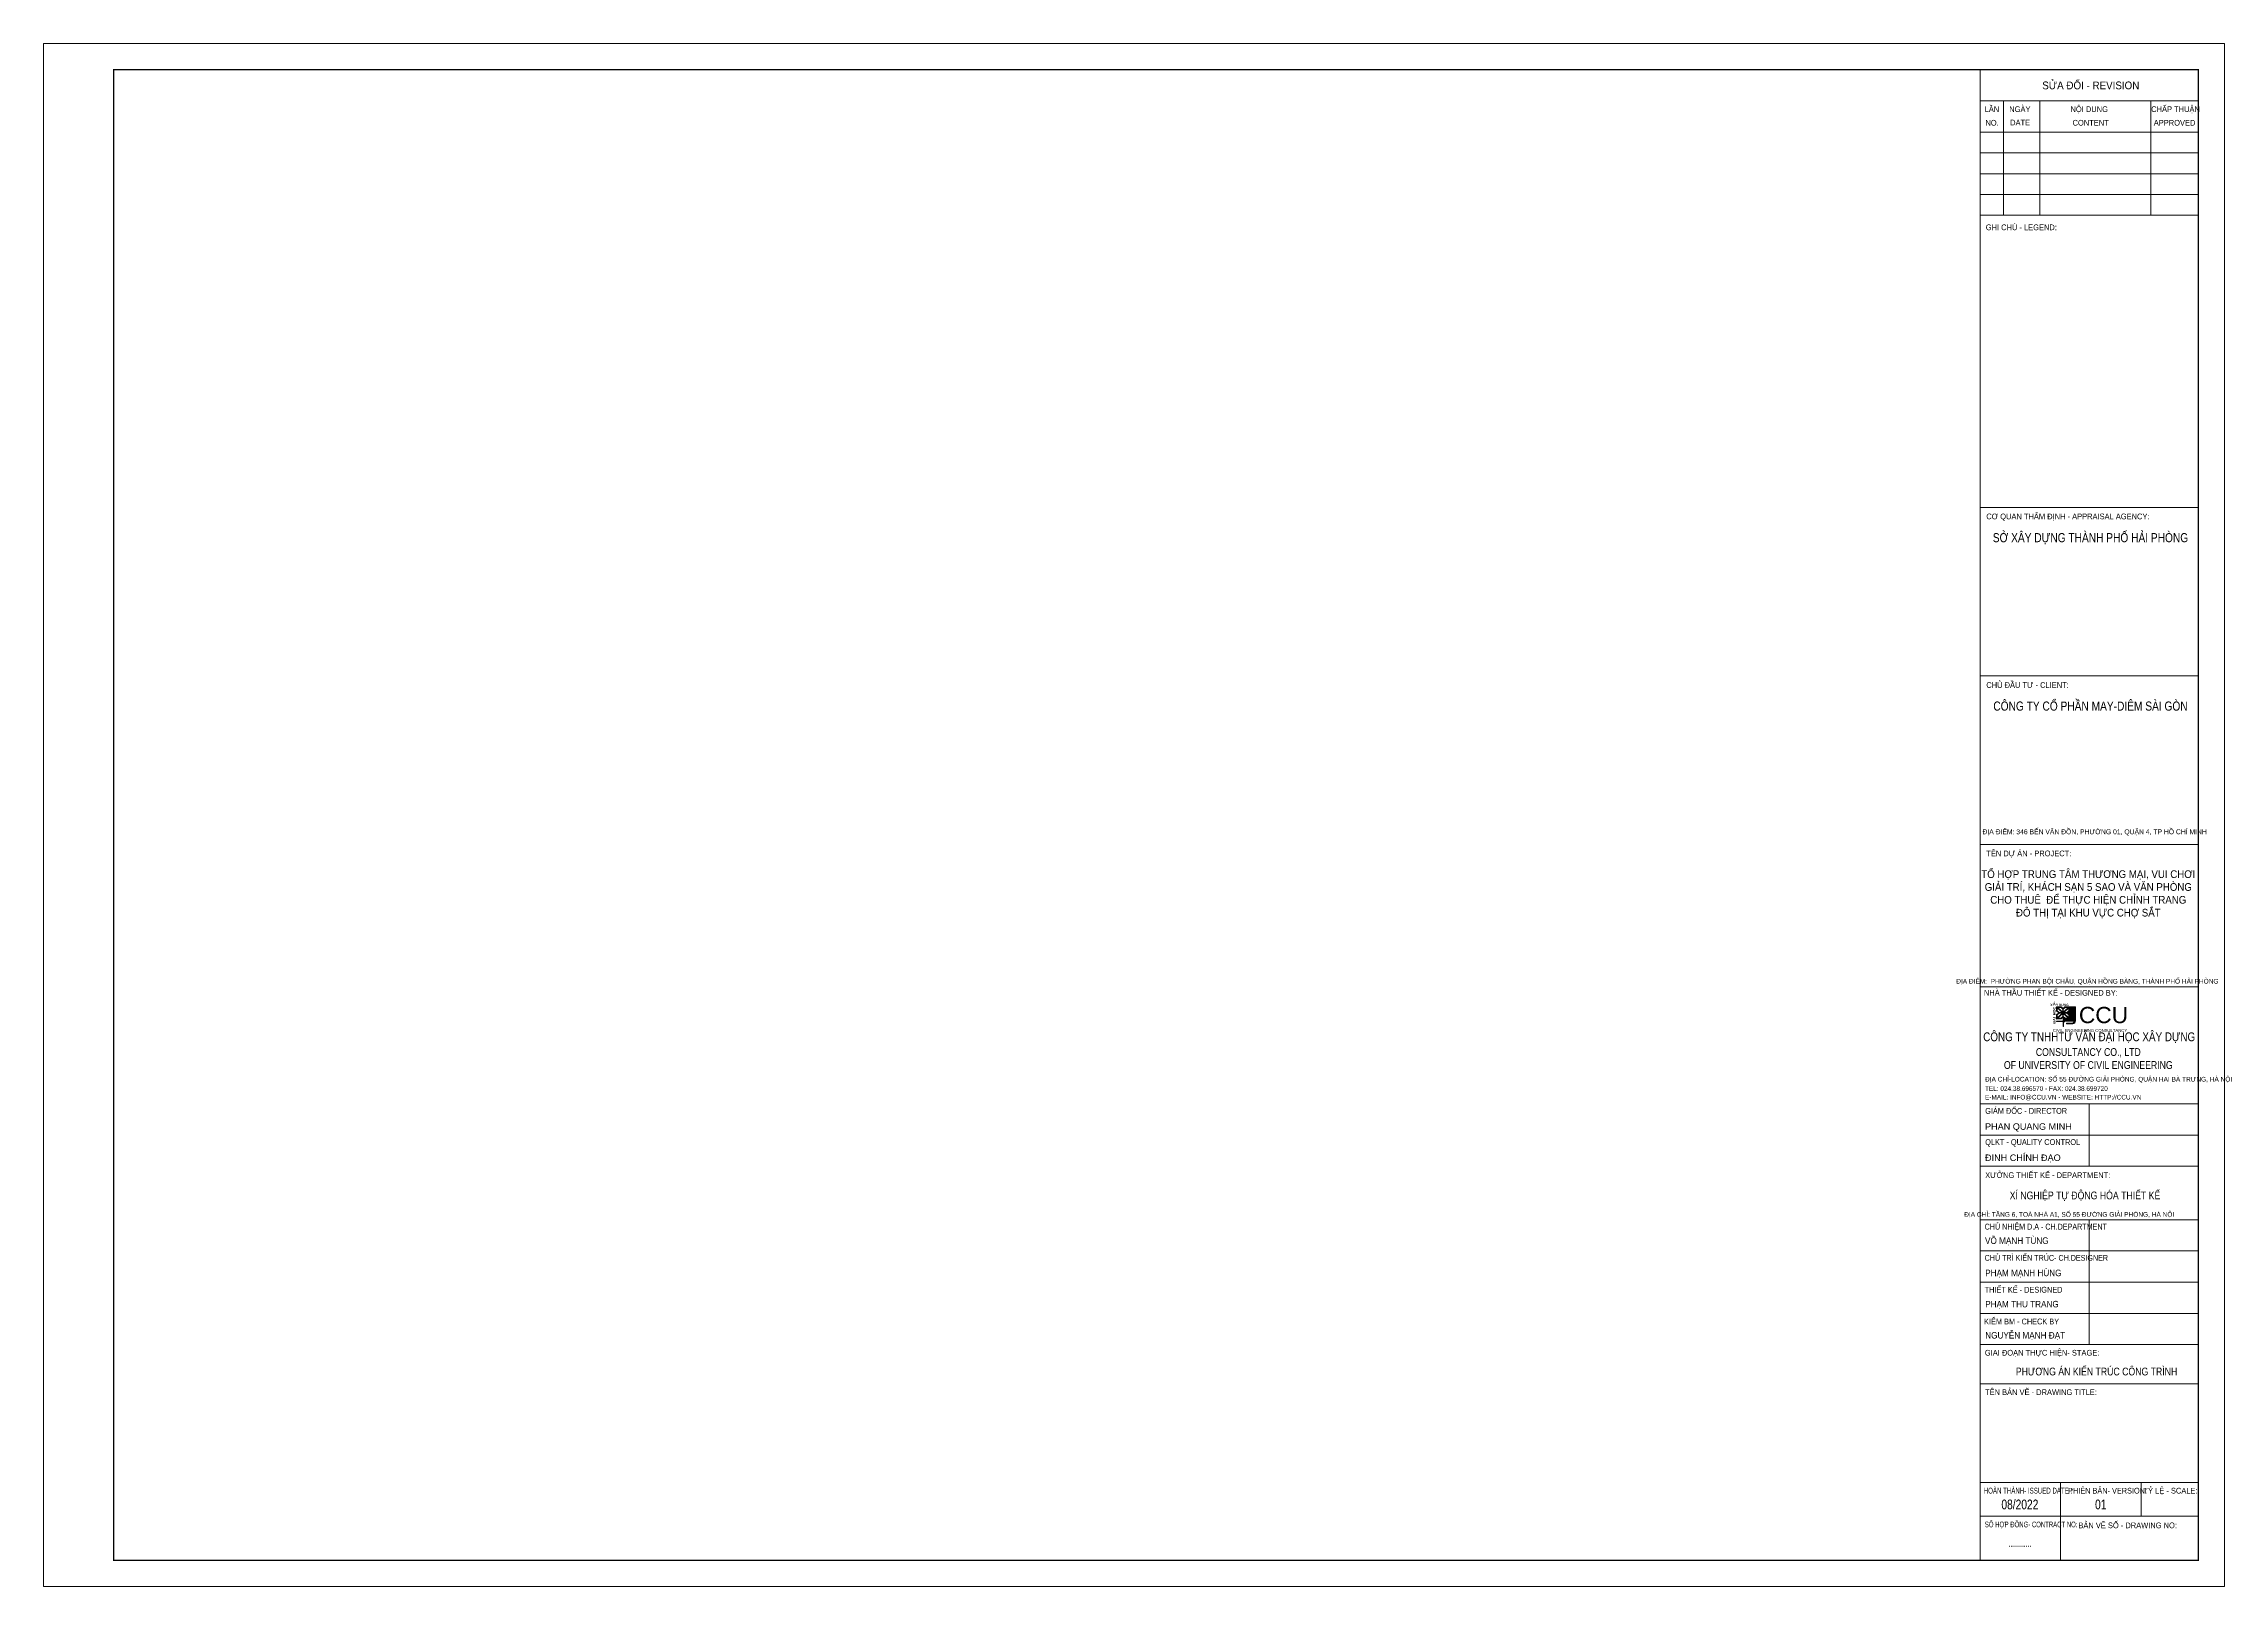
# Model space of a CAD drawing. Header units: millimetres. Extents: x 0 to 1189, y 0 to 841.
import ezdxf
from ezdxf.enums import TextEntityAlignment as Align

# ---------------------------------------------------------------- set-up
doc = ezdxf.new("R2010")
doc.units = ezdxf.units.MM
doc.header["$MEASUREMENT"] = 0
doc.layers.get('0').update_dxf_attribs({"lineweight": 5})
doc.layers.get('DEFPOINTS').update_dxf_attribs({"color": 255, "lineweight": 0})
for name, color, linetype, lineweight in [('khung', 7, 'Continuous', 60), ('KT-Chu viet', 255, 'Continuous', 20), ('KT-Net thay', 7, 'Continuous', 15), ('TEXT', 7, 'Continuous', 5)]:
    doc.layers.add(name, color=color, linetype=linetype, lineweight=lineweight)
doc.styles.add('51KHUNG TEN$0$khung ten A1$1$Standard', font='VHARIAL.TTF', dxfattribs={"width": 0.9})
doc.styles.add('Arial', font='arial.ttf')
doc.styles.add('Khung ten KT A2$0$Khung A2$0$Khung A2$0$khung ten A1$1$Standard', font='VHARIAL.TTF')
doc.styles.add('SD-T2-B', font='arialbd.ttf')

# ---------------------------------------------------------------- blocks, each defined once
blk = doc.blocks.new('A$C067E0FED')
at = {"ltscale": 500, "true_color": 0x0e489d}
h = blk.add_hatch(color=154, dxfattribs=at)
h.dxf.hatch_style = 1
h.paths.add_polyline_path([(933, 986), (707, 985), (538, 985), (471, 921), (405, 985), (235, 985), (235, 835), (311, 766), (235, 697), (235, 547), (405, 547), (471, 611), (471, 459), (235, 459), (235, 444), (471, 444), (471, 256), (491, 256), (491, 371, -0.414197), (571, 451), (886, 452, -0.350385), (804, 386), (605, 386), (605, 363), (833, 363, 0.414214), (933, 463)])
h.paths.add_polyline_path([(687, 688), (687, 579), (497, 756), (613, 756)], flags=16)
h.paths.add_polyline_path([(613, 776), (497, 776), (687, 953), (687, 844)], flags=16)
h.paths.add_polyline_path([(671, 567), (546, 567), (481, 629), (481, 743)], flags=16)
h.paths.add_polyline_path([(481, 789), (481, 903), (546, 965), (671, 965)], flags=16)
h.paths.add_polyline_path([(461, 629), (397, 567), (271, 567), (461, 743)], flags=16)
h.paths.add_polyline_path([(461, 789), (271, 965), (397, 965), (461, 903)], flags=16)
h.paths.add_polyline_path([(446, 756), (255, 579), (255, 688), (329, 756)], flags=16)
h.paths.add_polyline_path([(446, 776), (329, 776), (255, 844), (255, 953)], flags=16)
at = {"color": 154, "ltscale": 500, "true_color": 0x0e489d}
blk.add_line((707, 985), (933, 986), dxfattribs=at)
for points in [[(235, 835), (235, 985), (405, 985), (471, 921)], [(311, 766), (235, 835)], [(329, 776), (255, 844), (255, 953), (446, 776)], [(461, 903), (461, 789), (271, 965), (397, 965), (461, 903)], [(707, 985), (538, 985), (471, 921)], [(481, 903), (481, 789), (671, 965), (546, 965), (481, 903)], [(613, 776), (687, 844), (687, 953), (497, 776)], [(311, 766), (235, 697)], [(235, 697), (235, 547)], [(235, 697), (235, 547), (405, 547), (471, 611)], [(471, 459), (235, 459), (235, 444), (471, 444)], [(329, 756), (255, 688), (255, 579), (446, 756)], [(461, 629), (461, 743), (271, 567), (397, 567), (461, 629)], [(329, 776), (446, 776)], [(446, 756), (329, 756)], [(471, 611), (471, 459)], [(471, 444), (471, 256)], [(481, 629), (481, 743), (671, 567), (546, 567), (481, 629)], [(497, 776), (613, 776)], [(613, 756), (687, 688), (687, 579), (497, 756)], [(613, 756), (497, 756)]]:
    blk.add_lwpolyline(points, dxfattribs=at)
for points in [[(804, 386), (605, 386), (605, 363), (833, 363, 0.414214), (933, 463), (933, 986)], [(471, 256), (491, 256), (491, 371, -0.414214), (571, 451), (886, 452)]]:
    blk.add_lwpolyline(points, format="xyb", dxfattribs=at)
blk.add_arc((804, 470), 84.2, 270.14318, 347.38186, dxfattribs=at)
at = {"color": 154, "ltscale": 500, "true_color": 0x0e489d, "attachment_point": 1, "style": 'Khung ten KT A2$0$Khung A2$0$Khung A2$0$khung ten A1$1$Standard'}
for s, width, insert, char_height in [('{\\fArial|b1|i0|c0|p34;X}', 3266, (2, 1101), 85), ('{\\fArial|b1|i0|c0|p34;Â  }', 3266, (96, 1148), 105), ('{\\fArial|b1|i0|c0|p34;Y DỰNG}', 3266, (211, 1101), 85), ('CCU', 237, (1060, 986), 602.6), ('CIVIL ENGINEERING CONSULTANCY', 3266, (93, 170), 112)]:
    blk.add_mtext_dynamic_manual_height_columns(s, width=width, gutter_width=17.5, heights=[0], dxfattribs=dict(at, insert=insert, char_height=char_height))
at = {"color": 154, "ltscale": 500, "true_color": 0x0e489d, "insert": (98, 363), "char_height": 100, "attachment_point": 1, "rotation": 90, "style": 'Khung ten KT A2$0$Khung A2$0$Khung A2$0$khung ten A1$1$Standard'}
blk.add_mtext_dynamic_manual_height_columns('{\\fArial|b1|i0|c0|p34;ĐẠI  HỌC }', width=3266, gutter_width=17.5, heights=[0], dxfattribs=at)

msp = doc.modelspace()

# ---------------------------------------------------------------- linework, layer by layer
for p, q in [((1055.8, 826.8), (1055.8, 14.2)), ((1055.8, 826.8), (1055.8, 14.2)), ((1055.8, 809.8), (1174.8, 809.8)), ((1055.8, 809.8), (1174.8, 809.8)), ((1068.5, 747.5), (1068.5, 809.8)), ((1068.5, 747.5), (1068.5, 809.8)), ((1088.4, 747.5), (1088.4, 809.8)), ((1088.4, 747.5), (1088.4, 809.8)), ((1148.9, 747.5), (1148.9, 809.8)), ((1055.8, 792.8), (1174.8, 792.8)), ((1055.8, 792.8), (1174.8, 792.8)), ((1055.8, 781.5), (1174.8, 781.5)), ((1055.8, 781.5), (1174.8, 781.5)), ((1055.8, 770.1), (1174.8, 770.1)), ((1055.8, 770.1), (1174.8, 770.1)), ((1055.8, 758.8), (1174.8, 758.8)), ((1055.8, 758.8), (1174.8, 758.8)), ((1055.8, 747.5), (1174.8, 747.5)), ((1055.8, 747.5), (1174.8, 747.5)), ((1055.8, 588.2), (1174.8, 588.2)), ((1055.8, 496.4), (1174.8, 496.4)), ((1055.8, 404.5), (1174.8, 404.5)), ((1055.8, 326.8), (1174.8, 326.8)), ((1055.8, 263), (1174.8, 263)), ((1115.3, 263), (1115.3, 229)), ((1055.8, 246), (1174.8, 246)), ((1055.8, 246), (1174.8, 246)), ((1055.8, 229), (1174.8, 229)), ((1055.8, 229), (1174.8, 229)), ((1055.8, 229), (1174.8, 229)), ((1055.8, 229), (1174.8, 229)), ((1055.8, 229), (1174.8, 229)), ((1055.8, 229), (1174.8, 229)), ((1055.8, 199.9), (1174.8, 199.9)), ((1055.8, 199.9), (1174.8, 199.9)), ((1115.3, 199.9), (1115.3, 131.8)), ((1055.8, 182.9), (1174.8, 182.9)), ((1055.8, 165.8), (1174.8, 165.8)), ((1055.8, 165.8), (1174.8, 165.8)), ((1055.8, 165.8), (1174.8, 165.8)), ((1055.8, 165.8), (1174.8, 165.8)), ((1055.8, 148.8), (1174.8, 148.8)), ((1055.8, 148.8), (1174.8, 148.8)), ((1055.8, 131.8), (1174.8, 131.8)), ((1055.8, 131.8), (1174.8, 131.8)), ((1055.8, 110.4), (1174.8, 110.4)), ((1055.8, 110.4), (1174.8, 110.4)), ((1055.8, 110.4), (1174.8, 110.4)), ((1055.8, 56.7), (1174.8, 56.7)), ((1055.8, 56.7), (1174.8, 56.7)), ((1099.6, 56.7), (1099.6, 14.2)), ((1143.6, 56.7), (1143.6, 38.3)), ((1055.8, 38.3), (1174.8, 38.3)), ((1055.8, 38.3), (1174.8, 38.3))]:
    msp.add_line(p, q)
at = {"layer": 'DEFPOINTS'}
msp.add_lwpolyline([(0, 841), (1189, 841), (1189, 0), (0, 0)], close=True, dxfattribs=at)
at = {"layer": 'KT-Net thay', "const_width": 0.849}
msp.add_lwpolyline([(38.2, 14.2), (1174.8, 14.2), (1174.8, 826.8), (38.2, 826.8)], close=True, dxfattribs=at)

# ---------------------------------------------------------------- block references
at = {"color": 1, "xscale": 0.01469674805194806, "yscale": 0.01469674805194806, "zscale": 0.01469674805194806}
msp.add_blockref('A$C067E0FED', (1094.1, 301.4), dxfattribs=at)

# ---------------------------------------------------------------- texts
at = {"color": 2, "style": '51KHUNG TEN$0$khung ten A1$1$Standard'}
for s, height, width, p in [('c¬ quan thÈm ®Þnh - appraisal agency:', 3.119, 0.9, (1059.2, 581.7)), ('chñ ®Çu t\xad - client:', 3.119, 0.9, (1059.2, 489.8)), ('Tªn dù ¸n - project:', 3.119, 0.9, (1059.2, 398)), ('nhµ thÇu thiÕt kÕ - designed by:', 3.119, 0.9, (1057.9, 322)), ('®Þa chØ-LOCATION: sè 55 ®\xadêng gi¶i phãng, quËn hai bµ tr\xadng, hµ néi', 2.548, 0.8, (1058.5, 275.2)), ('TEL: 024.38.696570 - FAX: 024.38.699720', 2.548, 0.9, (1058.5, 270.1)), ('E-MAIL: INFO@CCU.VN - WEBSITE: HTTP://CCU.VN', 2.548, 0.9, (1058.5, 265.4)), ('gi¸m ®èc - director ', 3.189, 0.75, (1058.6, 257.6)), ('QLKT - quality control', 3.189, 0.75, (1058.6, 240.6)), ('x¦ëng thiÕt kÕ - department:', 3.119, 0.9, (1058.6, 222.6)), ('Chñ nhiÖm d.a - ch.department', 3.189, 0.7, (1058.3, 194.5)), ('Chñ tr× KIÕN TRóC- ch.designer', 3.189, 0.7, (1058.3, 177.5)), ('ThiÕt kÕ - designed', 3.189, 0.75, (1058.3, 160.1)), ('KiÓm BM - check by', 3.189, 0.75, (1058, 142.8)), ('giai ®o¹n thùc hiÖn- stage:', 3.119, 0.9, (1058.4, 125.8)), ('tªn b¶n vÏ - drawing title:', 3.119, 0.9, (1058.5, 104.3)), ('Hoµn thµnh- issued date : ', 3.189, 0.6, (1057.8, 50.6)), ('phiªn b¶n- version:', 3.119, 0.8, (1103.8, 50.6)), ('tû lÖ - scale:', 3.119, 0.9, (1144.9, 50.6)), ('sè hîp ®ång- CONTRACT NO:', 3.119, 0.6, (1058.4, 32.2)), ('B¶n vÏ sè - drawing no:', 3.119, 0.9, (1109.4, 31.7)), ('01', 5.32, 0.75, (1118.5, 42))]:
    msp.add_text(s, height=height, dxfattribs=dict(at, width=width)).set_placement(p)
at = {"style": '51KHUNG TEN$0$khung ten A1$1$Standard'}
for s, p in [('phan quang minh', (1058.5, 248.9)), ('§INH CHÝNH §¹O', (1058.5, 231.9))]:
    msp.add_text(s, height=3.544, dxfattribs=at).set_placement(p)
at = {"color": 2, "style": '51KHUNG TEN$0$khung ten A1$1$Standard', "width": 0.8}
msp.add_text('xÝ nghiÖp tù ®éng hãa thiÕt kÕ', height=4.247, dxfattribs=at).set_placement((1113, 213.1), align=Align.MIDDLE_CENTER)
at = {"color": 2, "style": '51KHUNG TEN$0$khung ten A1$1$Standard'}
for s, height, width, p in [('®Þa chØ: tÇng 6, toµ nhµ a1, sè 55 ®\xadêng gi¶i phãng, hµ néi', 2.552, 0.8, (1104.4, 201.5)), ('08/2022', 5.32, 0.75, (1077.5, 42)), ('...........', 3.969, 0.7, (1077.6, 21.5))]:
    msp.add_text(s, height=height, dxfattribs=dict(at, width=width)).set_placement(p, align=Align.CENTER)
at = {"style": '51KHUNG TEN$0$khung ten A1$1$Standard'}
for s, height, width, p in [('vâ m¹nh tïng', 3.544, 0.9, (1058.5, 186.7)), ('ph¹m m¹nh hïng', 3.544, 0.9, (1058.6, 169.1)), ('nguyÔn m¹nh ®¹t', 3.544, 0.9, (1058.6, 135.1)), ('PH¦¥NG ¸N KIÕN TRóC C¤NG TR×NH', 4.247, 0.8, (1075.3, 115))]:
    msp.add_text(s, height=height, dxfattribs=dict(at, width=width)).set_placement(p)
at = {"color": 1, "style": '51KHUNG TEN$0$khung ten A1$1$Standard', "width": 0.9}
msp.add_text('ph¹m THU TRANG', height=3.544, dxfattribs=at).set_placement((1058.6, 152.1))
at = {"insert": (1057.1, 412.7), "char_height": 2.69, "width": 117.737, "attachment_point": 1, "style": '51KHUNG TEN$0$khung ten A1$1$Standard'}
msp.add_mtext('§ÞA ®iÓm: 346 BÕN V¢N §åN, PH¦êNG 01, QUËN 4, TP Hå CHÝ MINH', dxfattribs=at)
at = {"color": 2, "insert": (1115.3, 302), "char_height": 4.814, "width": 119.071, "attachment_point": 2, "style": '51KHUNG TEN$0$khung ten A1$1$Standard'}
msp.add_mtext('{\\W0.8;c«ng ty Tnhht\xad vÊn ®¹i häc x©y dùng\\W1; }', dxfattribs=at)
at = {"color": 4, "insert": (1114.8, 293.4), "char_height": 4.247, "width": 144.536, "attachment_point": 2, "style": '51KHUNG TEN$0$khung ten A1$1$Standard'}
msp.add_mtext('{\\W0.8;CONSULTANCY CO., LTD \\POF UNIVERSITY OF CIVIL ENGINEERING}', dxfattribs=at)
at = {"layer": 'khung', "style": 'Arial', "width": 0.8}
msp.add_text('ĐỊA ĐIỂM:  PHƯỜNG PHAN BỘI CHÂU, QUẬN HỒNG BÀNG, THÀNH PHỐ HẢI PHÒNG', height=2.548, dxfattribs=at).set_placement((1114.3, 328.6), align=Align.CENTER)
at = {"layer": 'KT-Chu viet', "color": 2, "style": '51KHUNG TEN$0$khung ten A1$1$Standard', "width": 0.9}
for s, height, p in [('söa ®æi - revision', 4.247, (1089.7, 816.1)), ('LÇn', 3.12, (1058.3, 803.7)), ('ngµy', 3.12, (1071.7, 803.7)), ('Néi dung', 3.12, (1105.1, 803.7)), ('chÊp thuËn', 3.12, (1149.1, 803.7)), ('Ghi chó - legend:', 3.119, (1058.9, 739.3))]:
    msp.add_text(s, height=height, dxfattribs=at).set_placement(p)
at = {"layer": 'KT-Chu viet', "color": 4, "style": '51KHUNG TEN$0$khung ten A1$1$Standard', "width": 0.9}
for s, p in [('no.', (1058.7, 796.3)), ('date', (1072.2, 796.4)), (' content', (1105.1, 796.3)), ('approved', (1150.5, 796.3))]:
    msp.add_text(s, height=3.12, dxfattribs=at).set_placement(p)
at = {"layer": 'KT-Chu viet', "style": '51KHUNG TEN$0$khung ten A1$1$Standard', "width": 0.8}
for s, p in [('së x©y dùng thµnh phè h¶i phßng', (1116, 569.2)), ('C¤NG TY cæ phÇn may-diªm sµI gßn', (1116, 477.4))]:
    msp.add_text(s, height=4.961, dxfattribs=at).set_placement(p, align=Align.CENTER)
at = {"layer": 'TEXT', "color": 7, "insert": (1114.8, 377.3), "char_height": 4.2, "attachment_point": 5, "style": 'SD-T2-B'}
msp.add_mtext_dynamic_manual_height_columns('{\\fArial|b0|i0|c0|p34;\\W0.9;TỔ HỢP TRUNG TÂM THƯƠNG MẠI, VUI CHƠI GIẢI TRÍ, KHÁCH SẠN 5 SAO VÀ VĂN PHÒNG CHO THUÊ  ĐỂ THỰC HIỆN CHỈNH TRANG \\PĐÔ THỊ TẠI KHU VỰC CHỢ SẮT}', width=118.548, gutter_width=1, heights=[0], dxfattribs=at)

doc.saveas('drawing.dxf')
